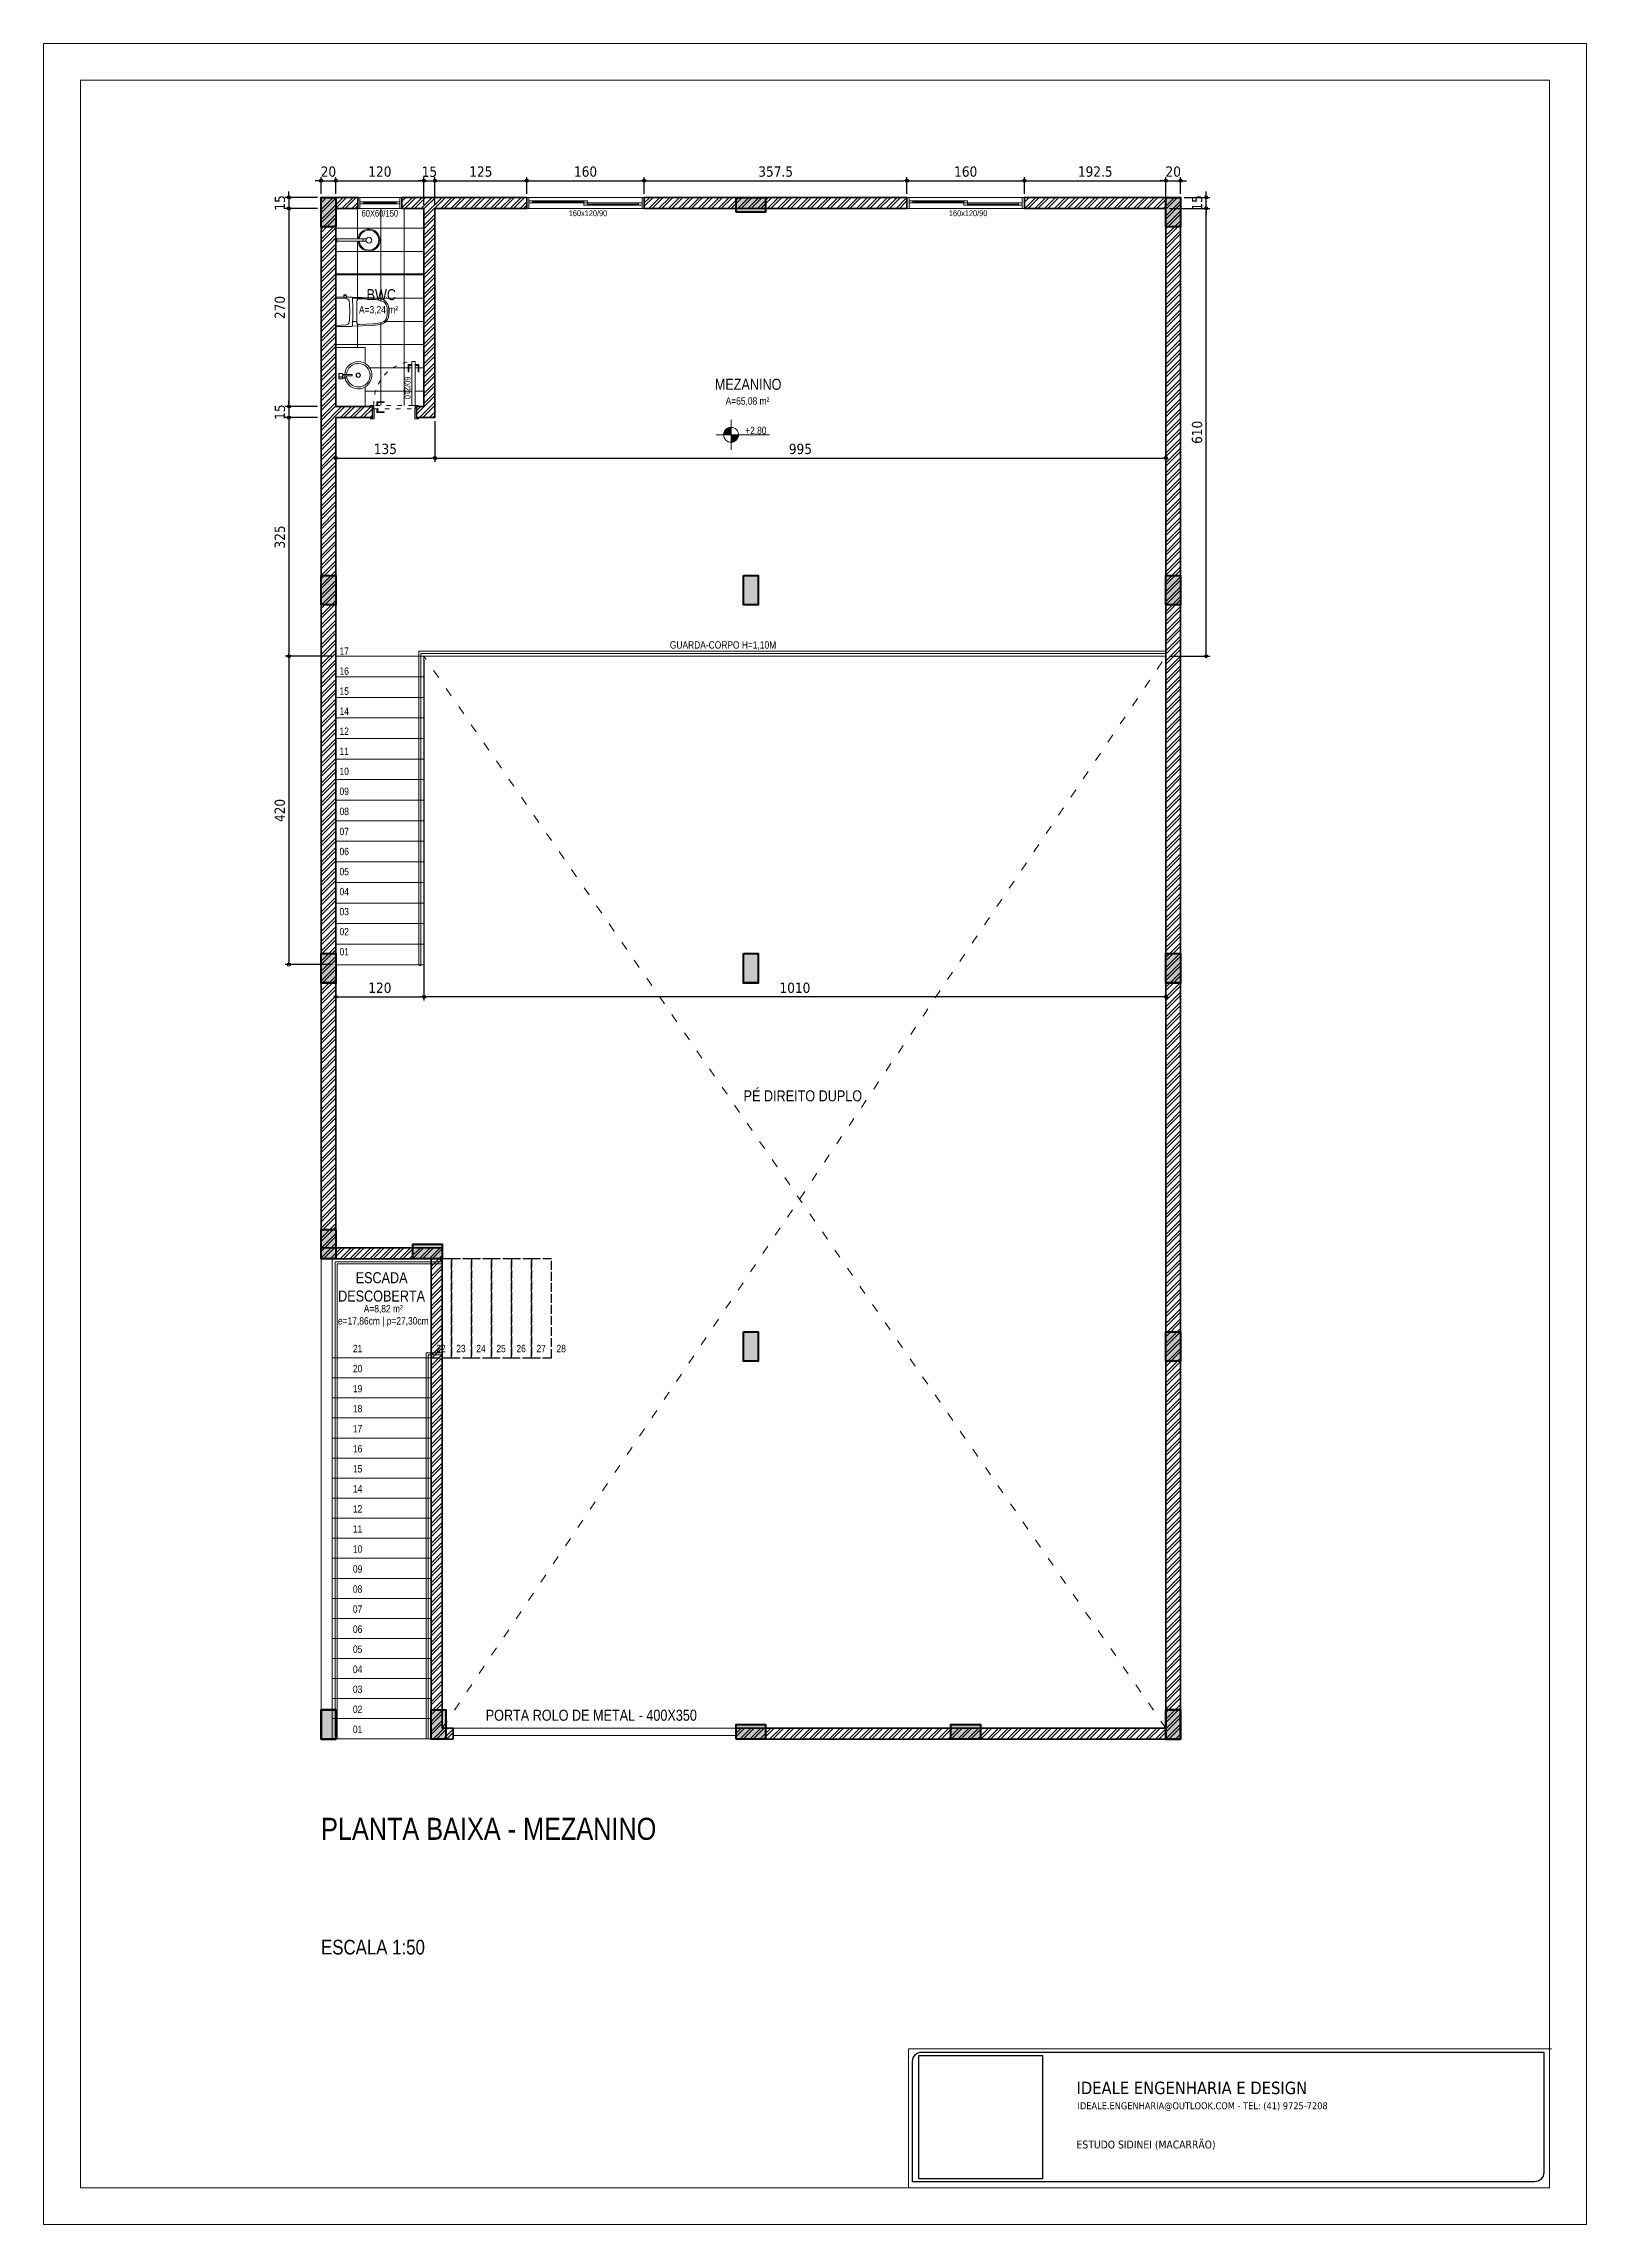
# Model space of a CAD drawing. Header units: millimetres. Extents: x 2030 to 44114, y 1520 to 18221.
# Drawn here: x 35938 to 38038, y 4954 to 7924 of the extents above; entities that cross this region are included whole.
import ezdxf
from ezdxf.enums import TextEntityAlignment as Align

# ---------------------------------------------------------------- set-up
doc = ezdxf.new("R2010")
doc.units = ezdxf.units.MM
doc.linetypes.add('ACAD_ISO02W100', pattern=[15, 12, -3])
doc.linetypes.add('ACAD_ISO03W100', pattern=[30, 12, -18])
doc.layers.add('008', color=8, linetype='Continuous')
for name, color, linetype, lineweight in [('01', 1, 'Continuous', 5), ('018 - Cotas', 244, 'Continuous', 5), ('02', 2, 'Continuous', 13), ('020 - Textos', 20, 'Continuous', 5), ('030 - Esquadrias', 30, 'Continuous', 5), ('05', 5, 'Continuous', 35), ('055 - Mobilia', 55, 'Continuous', 5), ('06', 6, 'Continuous', 60), ('08', 8, 'Continuous', 5), ('250 - Carimbo', 250, 'Continuous', 5)]:
    doc.layers.add(name, color=color, linetype=linetype, lineweight=lineweight)
doc.styles.add('LE2', font='tahoma.ttf')
doc.styles.add('ROMANS', font='ARIALN.TTF')
doc.dimstyles.new('000_COTA075', dxfattribs={"dimtxt": 14, "dimasz": 4, "dimexe": 5, "dimexo": 5, "dimgap": 5, "dimtad": 1, "dimdec": 1, "dimzin": 12, "dimdsep": 46, "dimtxsty": 'LE2', "dimblk": 'ORIGIN', "dimcen": 0, "dimclrd": 256, "dimclre": 256, "dimclrt": 2, "dimadec": 0, "dimazin": 0, "dimtfac": 1, "dimtdec": 1, "dimtix": 1, "dimtmove": 2, "dimatfit": 3, "dimfxl": 5, "dimtolj": 1, "dimtzin": 0, "dimarcsym": 0})
picture_1 = doc.add_image_def('image1.jpg', size_in_pixel=(1080, 1080))

msp = doc.modelspace()

# ---------------------------------------------------------------- texts
at = {"color": 7, "style": 'LE2'}
for s, height, p in [('IDEALE ENGENHARIA E DESIGN', 17, (37344.15, 5131.16)), ('IDEALE.ENGENHARIA@OUTLOOK.COM - TEL: (41) 9725-7208', 9.5, (37345.48, 5110.55)), ('ESTUDO SIDINEI (MACARRÃO)', 10.6667, (37344.15, 5057.24))]:
    msp.add_text(s, height=height, dxfattribs=at).set_placement(p)
at = {"layer": '020 - Textos', "style": 'ROMANS'}
for s, height, p in [('60X60/150', 9, (36370.8, 7688.19)), ('160x120/90', 8, (36652.96, 7688.79)), ('160x120/90', 8, (37170.46, 7688.79))]:
    msp.add_text(s, height=height, dxfattribs=at).set_placement(p)
for s, height, p in [('BWC ', 15, (36400.2, 7574.4)), ('MEZANINO', 15, (36897.14, 7452.29)), ('GUARDA-CORPO H=1,10M', 10, (36862.98, 7099.85)), ('PÉ DIREITO DUPLO', 15, (36971.6, 6483.23)), ('PORTA ROLO DE METAL - 400X350', 15, (36683.65, 5639.72))]:
    msp.add_text(s, height=height, dxfattribs=at).set_placement(p, align=Align.CENTER)
msp.add_text('60/210', height=8, rotation=270, dxfattribs=at).set_placement((36429.46, 7470.23))
msp.add_text('PLANTA BAIXA - MEZANINO', height=30, dxfattribs=at).set_placement((36315.81, 5507.5), align=Align.TOP_LEFT)
at = {"layer": '020 - Textos', "line_spacing_factor": 0.994243, "style": 'ROMANS'}
for s, insert, char_height, width, attachment_point in [('A=3,24 m²', (36394.01, 7566.47), 10, 130.9131, 2), ('A=65,08 m²', (36896.29, 7430.23), 10, 130.9131, 8), ('+2,80', (36907.61, 7390.09), 10, 130.9131, 8), ('17', (36347.31, 7101.5), 10, 29.0268, 2), ('16', (36347.31, 7074.2), 10, 29.0268, 2), ('15', (36347.31, 7046.9), 10, 29.0268, 2), ('14', (36347.31, 7019.6), 10, 29.0268, 2), ('12', (36347.31, 6992.3), 10, 29.0268, 2), ('11', (36347.31, 6965), 10, 29.0268, 2), ('10', (36347.31, 6937.7), 10, 29.0268, 2), ('09', (36347.31, 6910.4), 10, 29.0268, 2), ('08', (36347.31, 6883.1), 10, 29.0268, 2), ('07', (36347.31, 6855.8), 10, 29.0268, 2), ('06', (36347.31, 6828.5), 10, 29.0268, 2), ('05', (36347.31, 6801.2), 10, 29.0268, 2), ('04', (36347.31, 6773.9), 10, 29.0268, 2), ('03', (36347.31, 6746.6), 10, 29.0268, 2), ('02', (36347.31, 6719.3), 10, 29.0268, 2), ('01', (36347.31, 6692), 10, 29.0268, 2), ('A=8,82 m²\\Pe=17,86cm | p=27,30cm', (36400.49, 6176.2), 10, 130.9131, 8), ('ESCALA 1:50', (36315.81, 5341.36), 20, 232.2699, 1)]:
    msp.add_mtext(s, dxfattribs=dict(at, insert=insert, char_height=char_height, width=width, attachment_point=attachment_point))
at = {"layer": '020 - Textos', "insert": (36398.18, 6230.49), "char_height": 15, "attachment_point": 5, "style": 'ROMANS'}
msp.add_mtext_dynamic_manual_height_columns('ESCADA DESCOBERTA', width=118.5328, gutter_width=10, heights=[0], dxfattribs=at)

# ---------------------------------------------------------------- blocks, each defined once
blk = doc.blocks.new('oiurg34')
at = {"layer": '008', "linetype": 'ACAD_ISO02W100'}
blk.add_lwpolyline([(70418.5, -48282.4), (70418.5, -48417.4), (70445.8, -48417.4), (70445.8, -48282.4), (70418.5, -48282.4)], dxfattribs=at)
for points in [[(70445.8, -48417.4), (70473.1, -48417.4), (70473.1, -48282.4), (70445.8, -48282.4)], [(70473.1, -48417.4), (70500.4, -48417.4), (70500.4, -48282.4), (70473.1, -48282.4)], [(70500.4, -48417.4), (70527.7, -48417.4), (70527.7, -48282.4), (70500.4, -48282.4)], [(70527.7, -48417.4), (70555, -48417.4), (70555, -48282.4), (70527.7, -48282.4)], [(70555, -48417.4), (70582.3, -48417.4), (70582.3, -48282.4), (70555, -48282.4)]]:
    blk.add_lwpolyline(points, close=True, dxfattribs=at)
at = {"layer": '01'}
for points in [[(70283.5, -48282.4), (70418.5, -48282.4), (70418.5, -48417.4), (70283.5, -48417.4)], [(70418.5, -48936.1), (70283.5, -48936.1), (70283.5, -48282.4), (70418.5, -48282.4)], [(70418.5, -48444.7), (70418.5, -48417.4), (70283.5, -48417.4), (70283.5, -48444.7)], [(70418.5, -48472), (70418.5, -48444.7), (70283.5, -48444.7), (70283.5, -48472)], [(70418.5, -48499.3), (70418.5, -48472), (70283.5, -48472), (70283.5, -48499.3)], [(70418.5, -48526.6), (70418.5, -48499.3), (70283.5, -48499.3), (70283.5, -48526.6)], [(70418.5, -48553.9), (70418.5, -48526.6), (70283.5, -48526.6), (70283.5, -48553.9)], [(70418.5, -48581.2), (70418.5, -48553.9), (70283.5, -48553.9), (70283.5, -48581.2)], [(70418.5, -48608.5), (70418.5, -48581.2), (70283.5, -48581.2), (70283.5, -48608.5)], [(70418.5, -48635.8), (70418.5, -48608.5), (70283.5, -48608.5), (70283.5, -48635.8)], [(70418.5, -48663.1), (70418.5, -48635.8), (70283.5, -48635.8), (70283.5, -48663.1)], [(70418.5, -48690.4), (70418.5, -48663.1), (70283.5, -48663.1), (70283.5, -48690.4)], [(70418.5, -48717.7), (70418.5, -48690.4), (70283.5, -48690.4), (70283.5, -48717.7)], [(70418.5, -48745), (70418.5, -48717.7), (70283.5, -48717.7), (70283.5, -48745)], [(70418.5, -48772.3), (70418.5, -48745), (70283.5, -48745), (70283.5, -48772.3)], [(70418.5, -48799.6), (70418.5, -48772.3), (70283.5, -48772.3), (70283.5, -48799.6)], [(70418.5, -48826.9), (70418.5, -48799.6), (70283.5, -48799.6), (70283.5, -48826.9)], [(70418.5, -48854.2), (70418.5, -48826.9), (70283.5, -48826.9), (70283.5, -48854.2)], [(70418.5, -48881.5), (70418.5, -48854.2), (70283.5, -48854.2), (70283.5, -48881.5)], [(70418.5, -48908.8), (70418.5, -48881.5), (70283.5, -48881.5), (70283.5, -48908.8)], [(70418.5, -48936.1), (70418.5, -48908.8), (70283.5, -48908.8), (70283.5, -48936.1)]]:
    blk.add_lwpolyline(points, close=True, dxfattribs=at)
at = {"layer": '05'}
for p, q in [((70418.5, -48282.4), (70283.5, -48282.4)), ((70418.5, -48427.4), (70418.5, -48292.4)), ((70418.5, -48933.9), (70418.5, -48427.4))]:
    blk.add_line(p, q, dxfattribs=at)
at = {"layer": '020 - Textos', "char_height": 10, "width": 29.027, "attachment_point": 2, "line_spacing_factor": 0.994243, "style": 'ROMANS'}
for s, insert in [('21', (70318.2, -48399.7)), ('22', (70431.6, -48399.7)), ('23', (70458.9, -48399.7)), ('24', (70486.2, -48399.7)), ('25', (70513.5, -48399.7)), ('26', (70540.8, -48399.7)), ('27', (70568.1, -48399.7)), ('28', (70595.4, -48399.7)), ('20', (70318.2, -48427)), ('19', (70318.2, -48454.3)), ('18', (70318.2, -48481.6)), ('17', (70318.2, -48508.9)), ('16', (70318.2, -48536.2)), ('15', (70318.2, -48563.5)), ('14', (70318.2, -48590.8)), ('12', (70318.2, -48618.1)), ('11', (70318.2, -48645.4)), ('10', (70318.2, -48672.7)), ('09', (70318.2, -48700)), ('08', (70318.2, -48727.3)), ('07', (70318.2, -48754.6)), ('06', (70318.2, -48781.9)), ('05', (70318.2, -48809.2)), ('04', (70318.2, -48836.5)), ('03', (70318.2, -48863.8)), ('02', (70318.2, -48891.1)), ('01', (70318.2, -48918.4))]:
    blk.add_mtext(s, dxfattribs=dict(at, insert=insert))
blk = doc.blocks.new('A$C6AF3553C-flat-1')
for p, q in [((-0.399, -0.505), (-0.387, -0.217)), ((-0.374, -0.405), (-0.366, -0.218)), ((-0.026, -0.405), (-0.034, -0.218)), ((-0.001, -0.505), (-0.013, -0.217)), ((-0.431, -0.581), (-0.431, -0.612)), ((-0.431, -0.581), (-0.415, -0.581)), ((-0.415, -0.578), (-0.415, -0.615)), ((-0.415, -0.578), (-0.391, -0.578)), ((-0.4, -0.509), (-0.4, -0.578)), ((-0.4, -0.519), (-0.4, -0.519)), ((-0.391, -0.578), (-0.392, -0.615)), ((-0.386, -0.716), (-0.379, -0.581)), ((-0.342, -0.438), (-0.057, -0.438)), ((-0.014, -0.716), (-0.021, -0.581)), ((0, -0.509), (0, -0.716)), ((-0.431, -0.612), (-0.415, -0.612)), ((-0.415, -0.615), (-0.392, -0.615)), ((-0.4, -0.615), (-0.4, -0.716)), ((-0.006, -0.723), (-0.394, -0.723))]:
    blk.add_line(p, q)
for centre, radius, start, end in [((-0.2, -0.421), 0.421, 90, 100.3105), ((-0.2, -0.421), 0.421, 79.6895, 90), ((0.138, -0.239), 0.526, 163.2539, 177.6082), ((0.138, -0.239), 0.505, 163.2539, 177.6082), ((-0.254, -0.121), 0.116, 100.3105, 163.2539), ((-0.254, -0.121), 0.0947, 100.3105, 163.2539), ((-0.2, -0.421), 0.4, 90, 100.3105), ((-0.2, -0.421), 0.4, 79.6895, 90), ((-0.145, -0.121), 0.0947, 16.7461, 79.6895), ((-0.145, -0.121), 0.116, 16.7461, 79.6895), ((-0.538, -0.239), 0.505, 2.3918, 16.7461), ((-0.538, -0.239), 0.526, 2.3918, 16.7461), ((-0.387, -0.509), 0.0126, 90, 180), ((-0.2, -3.647), 3.156, 86.5961, 93.4039), ((-0.337, -0.583), 0.0421, 97.0567, 177.1036), ((-0.342, -0.406), 0.0316, 177.6082, 270), ((-0.2, -1.689), 1.157, 82.9433, 97.0567), ((-0.063, -0.583), 0.0421, 2.8964, 82.9433), ((-0.057, -0.406), 0.0316, 270, 2.3918), ((-0.013, -0.509), 0.0126, 0, 90), ((-0.394, -0.716), 0.00631, 180, 270), ((-0.379, -0.716), 0.00631, 177.1036, 270), ((-0.02, -0.716), 0.00631, 270, 2.8964), ((-0.006, -0.716), 0.00631, 270, 0)]:
    blk.add_arc(centre, radius, start, end)
blk = doc.blocks.new('acc4')
for p, q in [((-0.017, -0.373), (-0.018, -0.374)), ((0.013, -0.373), (-0.014, -0.373)), ((0.015, -0.373), (0.016, -0.374))]:
    blk.add_line(p, q)
for points in [[(0, 0), (-0.03, 0), (-0.03, -0.005, 0.414214), (-0.021, -0.014), (-0.017, -0.014)], [(0.015, -0.014), (0.02, -0.014, 0.414214), (0.029, -0.005), (0.029, 0), (0, 0)]]:
    blk.add_lwpolyline(points, format="xyb")
for points in [[(-0.017, -0.014), (0.015, -0.014)], [(-0.017, -0.014), (-0.017, -0.373)], [(0.015, -0.014), (0.015, -0.373)], [(-0.018, -0.374), (-0.018, -0.416)], [(0.016, -0.374), (0.016, -0.414)]]:
    blk.add_lwpolyline(points)
blk.add_circle((0.001, -0.451), 0.0396)
for radius in [0.15, 0.135]:
    blk.add_arc((0.001, -0.451), radius, 96.6611, 84.5101)
blk = doc.blocks.new('acc-xx2')
for points in [[(10, 213), (28, 213), (28, 264), (-26, 264), (-26, 213), (-10, 213)], [(-10, 215), (-10, 82), (10, 82), (10, 215)]]:
    blk.add_lwpolyline(points)
for points in [[(28, 213), (49, 213), (49, 264), (28, 264)], [(37, 168), (41, 168), (41, 213), (37, 213)]]:
    blk.add_lwpolyline(points, close=True)
at = {"linetype": 'Continuous'}
for radius in [29.4, 26.4]:
    blk.add_circle((0, 0), radius, dxfattribs=at)
blk.add_circle((0, 238), 25.5)
for start, end in [(93.2272, 77.3427), (78.587, 86.7728)]:
    blk.add_arc((0, 0), 185, start, end)
blk.add_arc((0, 0), 160, 93.7321, 86.2679, dxfattribs=at)
blk = doc.blocks.new('uwebfiwnefjnwkefwf')
for points in [[(-16380.5, -3184.1), (-16380.5, -3186.6), (-16365.5, -3186.6), (-16365.5, -3184.6), (-16364, -3184.6), (-16364, -3188.6), (-16368.5, -3188.6), (-16368.5, -3189.1), (-16382, -3189.1), (-16382, -3184.1), (-16380.5, -3184.1)], [(-16364, -3188.6), (-16304, -3188.6), (-16304, -3193.1), (-16364, -3193.1)], [(-16380.5, -3249.1), (-16380.5, -3246.6), (-16365.5, -3246.6), (-16365.5, -3249.6), (-16364, -3249.6), (-16364, -3244.6), (-16368.5, -3244.6), (-16368.5, -3244.1), (-16382, -3244.1), (-16382, -3249.1), (-16380.5, -3249.1)]]:
    blk.add_lwpolyline(points, close=True)
for points in [[(-16308, -3188.6), (-16308, -3183.6), (-16318, -3183.6), (-16318, -3184.6), (-16309.5, -3184.6), (-16309.5, -3188.6)], [(-16309.5, -3193.1), (-16309.5, -3197.1), (-16318, -3197.1), (-16318, -3198.1), (-16308, -3198.1), (-16308, -3193.1)], [(-16368.5, -3239.1), (-16372.5, -3239.1), (-16372.5, -3230.6), (-16373.5, -3230.6), (-16373.5, -3240.6), (-16368.5, -3240.6)], [(-16364, -3240.6), (-16359, -3240.6), (-16359, -3230.6), (-16360, -3230.6), (-16360, -3239.1), (-16364, -3239.1)]]:
    blk.add_lwpolyline(points)
at = {"layer": '08', "linetype": 'ACAD_ISO03W100', "ltscale": 0.5}
blk.add_lwpolyline([(-16364, -3191.6), (-16364, -3244.6), (-16368.5, -3244.6), (-16368.5, -3188.6), (-16364, -3188.6), (-16364, -3191.6)], close=True, dxfattribs=at)
blk.add_arc((-16360.3, -3188.1), 56.6, 266.3208, 354.9603, dxfattribs=at)
blk = doc.blocks.new('KJWEJFWEF')
at = {"layer": '06'}
h = blk.add_hatch(color=256, dxfattribs=at)
h.dxf.hatch_style = 1
h.paths.add_polyline_path([(71323, -48381.9), (71303, -48381.9), (71303, -48421.9), (71323, -48421.9)])
blk.add_lwpolyline([(71303, -48381.9), (71323, -48381.9), (71323, -48421.9), (71303, -48421.9)], close=True, dxfattribs=at)
blk = doc.blocks.new('j60')
for p, q in [((1060.6, -3371.9), (1114.9, -3371.9)), ((1060.6, -3377.9), (1114.9, -3377.9)), ((1060.6, -3380.9), (1114.9, -3380.9)), ((1065.6, -3379.4), (1109.9, -3379.4)), ((1060.6, -3386.9), (1114.9, -3386.9))]:
    blk.add_line(p, q)
at = {"linetype": 'ByBlock'}
for p, q in [((1065.6, -3377.9), (1065.6, -3380.9)), ((1109.9, -3377.9), (1109.9, -3380.9))]:
    blk.add_line(p, q, dxfattribs=at)
for points in [[(1057.8, -3386.9), (1057.8, -3371.9), (1060.6, -3371.9), (1060.6, -3386.9)], [(1114.9, -3386.9), (1114.9, -3371.9), (1117.8, -3371.9), (1117.8, -3386.9)]]:
    blk.add_lwpolyline(points, close=True)
blk = doc.blocks.new('jkwdbcjwebjwkedw')
for p, q in [((-17468.9, -2649.1), (-17468.9, -2803.1)), ((-17461.4, -2649.1), (-17461.4, -2654.1)), ((-17461.4, -2654.1), (-17458.4, -2654.1)), ((-17461.4, -2654.1), (-17461.4, -2723.6)), ((-17459.9, -2654.1), (-17459.9, -2723.6)), ((-17458.4, -2649.1), (-17458.4, -2654.1)), ((-17458.4, -2654.1), (-17458.4, -2723.6)), ((-17453.9, -2649.1), (-17453.9, -2803.1)), ((-17464.4, -2723.6), (-17464.4, -2728.6)), ((-17464.4, -2723.6), (-17461.4, -2723.6)), ((-17464.4, -2728.6), (-17461.4, -2728.6)), ((-17464.4, -2728.6), (-17464.4, -2798.1)), ((-17462.9, -2728.6), (-17462.9, -2798.1)), ((-17458.4, -2723.6), (-17461.4, -2723.6)), ((-17461.4, -2723.6), (-17461.4, -2728.6)), ((-17461.4, -2723.6), (-17461.4, -2728.6)), ((-17461.4, -2728.6), (-17458.4, -2728.6)), ((-17461.4, -2728.6), (-17461.4, -2798.1)), ((-17458.4, -2723.6), (-17458.4, -2728.6)), ((-17461.4, -2798.1), (-17464.4, -2798.1)), ((-17464.4, -2798.1), (-17464.4, -2803.1)), ((-17461.4, -2798.1), (-17461.4, -2803.1))]:
    blk.add_line(p, q)
for points in [[(-17468.9, -2646.1), (-17453.9, -2646.1), (-17453.9, -2649.1), (-17468.9, -2649.1)], [(-17468.9, -2806.1), (-17453.9, -2806.1), (-17453.9, -2803.1), (-17468.9, -2803.1)]]:
    blk.add_lwpolyline(points, close=True)
blk = doc.blocks.new('RGER')
h = blk.add_hatch(color=256)
h.dxf.hatch_style = 1
h.paths.add_polyline_path([(71276.2, -48044.6), (71276.2, -48031.8, 0.414214), (71263.4, -48044.6)])
h.paths.add_polyline_path([(71289, -48044.6), (71276.2, -48044.6), (71276.2, -48057.4, 0.414214)])
for q in [(71276.2, -48019), (71250.6, -48044.6), (71301.8, -48044.6), (71341.8, -48044.6), (71276.2, -48070.2)]:
    blk.add_line((71276.2, -48044.6), q)
blk.add_circle((71276.2, -48044.6), 12.8)
blk = doc.blocks.new('_Origin')
at = {"color": 0, "linetype": 'ByBlock', "lineweight": -2}
blk.add_line((0, 0), (-1, 0), dxfattribs=at)
blk.add_circle((0, 0), 0.5, dxfattribs=at)
blk = doc.blocks.new('*D217')
at = {"layer": '018 - Cotas', "lineweight": -2, "transparency": 16777216}
for p, q in [((36311.8, 7737.1), (36307.8, 7737.1)), ((36315.8, 7719.4), (36315.8, 7742.1)), ((36315.8, 7737.1), (36335.8, 7737.1)), ((36335.8, 7719.4), (36335.8, 7742.1)), ((36339.8, 7737.1), (36343.8, 7737.1))]:
    blk.add_line(p, q, dxfattribs=at)
at = {"layer": 'Defpoints', "color": 0, "transparency": 16777216}
for p in [(36335.8, 7737.1), (36315.8, 7714.4), (36335.8, 7714.4)]:
    blk.add_point(p, dxfattribs=at)
at = {"layer": '018 - Cotas', "lineweight": -2, "transparency": 16777216, "xscale": 4, "yscale": 4, "zscale": 4}
blk.add_blockref('_Origin', (36315.8, 7737.1), dxfattribs=at)
at = {"layer": '018 - Cotas', "lineweight": -2, "transparency": 16777216, "xscale": 4, "yscale": 4, "zscale": 4, "rotation": 180}
blk.add_blockref('_Origin', (36335.8, 7737.1), dxfattribs=at)
at = {"layer": '018 - Cotas', "color": 2, "transparency": 16777216, "insert": (36325.8, 7749.4), "char_height": 14, "attachment_point": 5, "style": 'LE2'}
blk.add_mtext('\\A1;20', dxfattribs=at)
blk = doc.blocks.new('*D292')
at = {"layer": '018 - Cotas', "lineweight": -2, "transparency": 16777216}
for p, q in [((36335.8, 7719.4), (36335.8, 7742.1)), ((36339.8, 7737.1), (36451.8, 7737.1)), ((36455.8, 7704.4), (36455.8, 7742.1))]:
    blk.add_line(p, q, dxfattribs=at)
at = {"layer": 'Defpoints', "color": 0, "transparency": 16777216}
for p in [(36455.8, 7737.1), (36335.8, 7714.4), (36455.8, 7699.4)]:
    blk.add_point(p, dxfattribs=at)
at = {"layer": '018 - Cotas', "lineweight": -2, "transparency": 16777216, "xscale": 4, "yscale": 4, "zscale": 4, "rotation": 180}
blk.add_blockref('_Origin', (36335.8, 7737.1), dxfattribs=at)
at = {"layer": '018 - Cotas', "lineweight": -2, "transparency": 16777216, "xscale": 4, "yscale": 4, "zscale": 4}
blk.add_blockref('_Origin', (36455.8, 7737.1), dxfattribs=at)
at = {"layer": '018 - Cotas', "color": 2, "transparency": 16777216, "insert": (36395.8, 7749.4), "char_height": 14, "attachment_point": 5, "style": 'LE2'}
blk.add_mtext('\\A1;120', dxfattribs=at)
blk = doc.blocks.new('*D293')
at = {"layer": '018 - Cotas', "lineweight": -2, "transparency": 16777216}
for p, q in [((36451.8, 7737.1), (36447.8, 7737.1)), ((36455.8, 7704.4), (36455.8, 7742.1)), ((36455.8, 7737.1), (36470.8, 7737.1)), ((36470.8, 7704.4), (36470.8, 7742.1)), ((36474.8, 7737.1), (36478.8, 7737.1))]:
    blk.add_line(p, q, dxfattribs=at)
at = {"layer": 'Defpoints', "color": 0, "transparency": 16777216}
for p in [(36470.8, 7737.1), (36455.8, 7699.4), (36470.8, 7699.4)]:
    blk.add_point(p, dxfattribs=at)
at = {"layer": '018 - Cotas', "lineweight": -2, "transparency": 16777216, "xscale": 4, "yscale": 4, "zscale": 4}
blk.add_blockref('_Origin', (36455.8, 7737.1), dxfattribs=at)
at = {"layer": '018 - Cotas', "lineweight": -2, "transparency": 16777216, "xscale": 4, "yscale": 4, "zscale": 4, "rotation": 180}
blk.add_blockref('_Origin', (36470.8, 7737.1), dxfattribs=at)
at = {"layer": '018 - Cotas', "color": 2, "transparency": 16777216, "insert": (36463.3, 7749.2), "char_height": 14, "attachment_point": 5, "style": 'LE2'}
blk.add_mtext('\\A1;15', dxfattribs=at)
blk = doc.blocks.new('*D294')
at = {"layer": '018 - Cotas', "lineweight": -2, "transparency": 16777216}
for p, q in [((36470.8, 7704.4), (36470.8, 7742.1)), ((36474.8, 7737.1), (36591.8, 7737.1)), ((36595.8, 7719.4), (36595.8, 7742.1))]:
    blk.add_line(p, q, dxfattribs=at)
at = {"layer": 'Defpoints', "color": 0, "transparency": 16777216}
for p in [(36595.8, 7737.1), (36470.8, 7699.4), (36595.8, 7714.4)]:
    blk.add_point(p, dxfattribs=at)
at = {"layer": '018 - Cotas', "lineweight": -2, "transparency": 16777216, "xscale": 4, "yscale": 4, "zscale": 4, "rotation": 180}
blk.add_blockref('_Origin', (36470.8, 7737.1), dxfattribs=at)
at = {"layer": '018 - Cotas', "lineweight": -2, "transparency": 16777216, "xscale": 4, "yscale": 4, "zscale": 4}
blk.add_blockref('_Origin', (36595.8, 7737.1), dxfattribs=at)
at = {"layer": '018 - Cotas', "color": 2, "transparency": 16777216, "insert": (36533.3, 7749.4), "char_height": 14, "attachment_point": 5, "style": 'LE2'}
blk.add_mtext('\\A1;125', dxfattribs=at)
blk = doc.blocks.new('*D295')
at = {"layer": '018 - Cotas', "lineweight": -2, "transparency": 16777216}
for p, q in [((36595.8, 7719.4), (36595.8, 7742.1)), ((36599.8, 7737.1), (36751.8, 7737.1)), ((36755.8, 7719.4), (36755.8, 7742.1))]:
    blk.add_line(p, q, dxfattribs=at)
at = {"layer": 'Defpoints', "color": 0, "transparency": 16777216}
for p in [(36755.8, 7737.1), (36595.8, 7714.4), (36755.8, 7714.4)]:
    blk.add_point(p, dxfattribs=at)
at = {"layer": '018 - Cotas', "lineweight": -2, "transparency": 16777216, "xscale": 4, "yscale": 4, "zscale": 4, "rotation": 180}
blk.add_blockref('_Origin', (36595.8, 7737.1), dxfattribs=at)
at = {"layer": '018 - Cotas', "lineweight": -2, "transparency": 16777216, "xscale": 4, "yscale": 4, "zscale": 4}
blk.add_blockref('_Origin', (36755.8, 7737.1), dxfattribs=at)
at = {"layer": '018 - Cotas', "color": 2, "transparency": 16777216, "insert": (36675.8, 7749.4), "char_height": 14, "attachment_point": 5, "style": 'LE2'}
blk.add_mtext('\\A1;160', dxfattribs=at)
blk = doc.blocks.new('*D296')
at = {"layer": '018 - Cotas', "lineweight": -2, "transparency": 16777216}
for p, q in [((36755.8, 7719.4), (36755.8, 7742.1)), ((36759.8, 7737.1), (37109.3, 7737.1)), ((37113.3, 7719.4), (37113.3, 7742.1))]:
    blk.add_line(p, q, dxfattribs=at)
at = {"layer": 'Defpoints', "color": 0, "transparency": 16777216}
for p in [(37113.3, 7737.1), (36755.8, 7714.4), (37113.3, 7714.4)]:
    blk.add_point(p, dxfattribs=at)
at = {"layer": '018 - Cotas', "lineweight": -2, "transparency": 16777216, "xscale": 4, "yscale": 4, "zscale": 4, "rotation": 180}
blk.add_blockref('_Origin', (36755.8, 7737.1), dxfattribs=at)
at = {"layer": '018 - Cotas', "lineweight": -2, "transparency": 16777216, "xscale": 4, "yscale": 4, "zscale": 4}
blk.add_blockref('_Origin', (37113.3, 7737.1), dxfattribs=at)
at = {"layer": '018 - Cotas', "color": 2, "transparency": 16777216, "insert": (36934.6, 7749.4), "char_height": 14, "attachment_point": 5, "style": 'LE2'}
blk.add_mtext('\\A1;357.5', dxfattribs=at)
blk = doc.blocks.new('*D297')
at = {"layer": '018 - Cotas', "lineweight": -2, "transparency": 16777216}
for p, q in [((37113.3, 7719.4), (37113.3, 7742.1)), ((37117.3, 7737.1), (37269.3, 7737.1)), ((37273.3, 7719.4), (37273.3, 7742.1))]:
    blk.add_line(p, q, dxfattribs=at)
at = {"layer": 'Defpoints', "color": 0, "transparency": 16777216}
for p in [(37273.3, 7737.1), (37113.3, 7714.4), (37273.3, 7714.4)]:
    blk.add_point(p, dxfattribs=at)
at = {"layer": '018 - Cotas', "lineweight": -2, "transparency": 16777216, "xscale": 4, "yscale": 4, "zscale": 4, "rotation": 180}
blk.add_blockref('_Origin', (37113.3, 7737.1), dxfattribs=at)
at = {"layer": '018 - Cotas', "lineweight": -2, "transparency": 16777216, "xscale": 4, "yscale": 4, "zscale": 4}
blk.add_blockref('_Origin', (37273.3, 7737.1), dxfattribs=at)
at = {"layer": '018 - Cotas', "color": 2, "transparency": 16777216, "insert": (37193.3, 7749.4), "char_height": 14, "attachment_point": 5, "style": 'LE2'}
blk.add_mtext('\\A1;160', dxfattribs=at)
blk = doc.blocks.new('*D298')
at = {"layer": '018 - Cotas', "lineweight": -2, "transparency": 16777216}
for p, q in [((37273.3, 7719.4), (37273.3, 7742.1)), ((37277.3, 7737.1), (37461.8, 7737.1)), ((37465.8, 7704.4), (37465.8, 7742.1))]:
    blk.add_line(p, q, dxfattribs=at)
at = {"layer": 'Defpoints', "color": 0, "transparency": 16777216}
for p in [(37465.8, 7737.1), (37273.3, 7714.4), (37465.8, 7699.4)]:
    blk.add_point(p, dxfattribs=at)
at = {"layer": '018 - Cotas', "lineweight": -2, "transparency": 16777216, "xscale": 4, "yscale": 4, "zscale": 4, "rotation": 180}
blk.add_blockref('_Origin', (37273.3, 7737.1), dxfattribs=at)
at = {"layer": '018 - Cotas', "lineweight": -2, "transparency": 16777216, "xscale": 4, "yscale": 4, "zscale": 4}
blk.add_blockref('_Origin', (37465.8, 7737.1), dxfattribs=at)
at = {"layer": '018 - Cotas', "color": 2, "transparency": 16777216, "insert": (37369.6, 7749.4), "char_height": 14, "attachment_point": 5, "style": 'LE2'}
blk.add_mtext('\\A1;192.5', dxfattribs=at)
blk = doc.blocks.new('*D299')
at = {"layer": '018 - Cotas', "lineweight": -2, "transparency": 16777216}
for p, q in [((37461.8, 7737.1), (37457.8, 7737.1)), ((37465.8, 7704.4), (37465.8, 7742.1)), ((37465.8, 7737.1), (37485.8, 7737.1)), ((37485.8, 7719.4), (37485.8, 7742.1)), ((37489.8, 7737.1), (37493.8, 7737.1))]:
    blk.add_line(p, q, dxfattribs=at)
at = {"layer": 'Defpoints', "color": 0, "transparency": 16777216}
for p in [(37485.8, 7737.1), (37465.8, 7699.4), (37485.8, 7714.4)]:
    blk.add_point(p, dxfattribs=at)
at = {"layer": '018 - Cotas', "lineweight": -2, "transparency": 16777216, "xscale": 4, "yscale": 4, "zscale": 4}
blk.add_blockref('_Origin', (37465.8, 7737.1), dxfattribs=at)
at = {"layer": '018 - Cotas', "lineweight": -2, "transparency": 16777216, "xscale": 4, "yscale": 4, "zscale": 4, "rotation": 180}
blk.add_blockref('_Origin', (37485.8, 7737.1), dxfattribs=at)
at = {"layer": '018 - Cotas', "color": 2, "transparency": 16777216, "insert": (37475.8, 7749.4), "char_height": 14, "attachment_point": 5, "style": 'LE2'}
blk.add_mtext('\\A1;20', dxfattribs=at)
blk = doc.blocks.new('*D218')
at = {"layer": '018 - Cotas', "lineweight": -2, "transparency": 16777216}
for p, q in [((36272, 7718.4), (36272, 7722.4)), ((36310.8, 7714.4), (36267, 7714.4)), ((36310.8, 7699.4), (36267, 7699.4)), ((36272, 7714.4), (36272, 7699.4)), ((36272, 7695.4), (36272, 7691.4))]:
    blk.add_line(p, q, dxfattribs=at)
at = {"layer": 'Defpoints', "color": 0, "transparency": 16777216}
for p in [(36272, 7699.4), (36315.8, 7714.4), (36315.8, 7699.4)]:
    blk.add_point(p, dxfattribs=at)
at = {"layer": '018 - Cotas', "lineweight": -2, "transparency": 16777216, "xscale": 4, "yscale": 4, "zscale": 4}
for p, rotation in [((36272, 7714.4), 270), ((36272, 7699.4), 90)]:
    blk.add_blockref('_Origin', p, dxfattribs=dict(at, rotation=rotation))
at = {"layer": '018 - Cotas', "color": 2, "transparency": 16777216, "insert": (36259.8, 7706.9), "char_height": 14, "attachment_point": 5, "rotation": 90, "style": 'LE2'}
blk.add_mtext('\\A1;15', dxfattribs=at)
blk = doc.blocks.new('*D219')
at = {"layer": '018 - Cotas', "lineweight": -2, "transparency": 16777216}
for p, q in [((36310.8, 7699.4), (36267, 7699.4)), ((36272, 7695.4), (36272, 7433.4)), ((36310.8, 7429.4), (36267, 7429.4))]:
    blk.add_line(p, q, dxfattribs=at)
at = {"layer": 'Defpoints', "color": 0, "transparency": 16777216}
for p in [(36315.8, 7699.4), (36272, 7429.4), (36315.8, 7429.4)]:
    blk.add_point(p, dxfattribs=at)
at = {"layer": '018 - Cotas', "lineweight": -2, "transparency": 16777216, "xscale": 4, "yscale": 4, "zscale": 4}
for p, rotation in [((36272, 7699.4), 90), ((36272, 7429.4), 270)]:
    blk.add_blockref('_Origin', p, dxfattribs=dict(at, rotation=rotation))
at = {"layer": '018 - Cotas', "color": 2, "transparency": 16777216, "insert": (36259.7, 7564.4), "char_height": 14, "attachment_point": 5, "rotation": 90, "style": 'LE2'}
blk.add_mtext('\\A1;270', dxfattribs=at)
blk = doc.blocks.new('*D220')
at = {"layer": '018 - Cotas', "lineweight": -2, "transparency": 16777216}
for p, q in [((36310.8, 7429.4), (36267, 7429.4)), ((36272, 7433.4), (36272, 7437.4)), ((36272, 7429.4), (36272, 7414.4)), ((36310.8, 7414.4), (36267, 7414.4)), ((36272, 7410.4), (36272, 7406.4))]:
    blk.add_line(p, q, dxfattribs=at)
at = {"layer": 'Defpoints', "color": 0, "transparency": 16777216}
for p in [(36315.8, 7429.4), (36272, 7414.4), (36315.8, 7414.4)]:
    blk.add_point(p, dxfattribs=at)
at = {"layer": '018 - Cotas', "lineweight": -2, "transparency": 16777216, "xscale": 4, "yscale": 4, "zscale": 4}
for p, rotation in [((36272, 7429.4), 270), ((36272, 7414.4), 90)]:
    blk.add_blockref('_Origin', p, dxfattribs=dict(at, rotation=rotation))
at = {"layer": '018 - Cotas', "color": 2, "transparency": 16777216, "insert": (36259.8, 7421.9), "char_height": 14, "attachment_point": 5, "rotation": 90, "style": 'LE2'}
blk.add_mtext('\\A1;15', dxfattribs=at)
blk = doc.blocks.new('*D300')
at = {"layer": '018 - Cotas', "lineweight": -2, "transparency": 16777216}
for p, q in [((36310.8, 7414.4), (36267, 7414.4)), ((36272, 7410.4), (36272, 7093.4)), ((36330.8, 7089.4), (36267, 7089.4))]:
    blk.add_line(p, q, dxfattribs=at)
at = {"layer": 'Defpoints', "color": 0, "transparency": 16777216}
for p in [(36315.8, 7414.4), (36272, 7089.4), (36335.8, 7089.4)]:
    blk.add_point(p, dxfattribs=at)
at = {"layer": '018 - Cotas', "lineweight": -2, "transparency": 16777216, "xscale": 4, "yscale": 4, "zscale": 4}
for p, rotation in [((36272, 7414.4), 90), ((36272, 7089.4), 270)]:
    blk.add_blockref('_Origin', p, dxfattribs=dict(at, rotation=rotation))
at = {"layer": '018 - Cotas', "color": 2, "transparency": 16777216, "insert": (36259.7, 7251.9), "char_height": 14, "attachment_point": 5, "rotation": 90, "style": 'LE2'}
blk.add_mtext('\\A1;325', dxfattribs=at)
blk = doc.blocks.new('*D301')
at = {"layer": '018 - Cotas', "lineweight": -2, "transparency": 16777216}
for p, q in [((36330.8, 7089.4), (36267, 7089.4)), ((36272, 7085.4), (36272, 6673.4)), ((36330.8, 6669.4), (36267, 6669.4))]:
    blk.add_line(p, q, dxfattribs=at)
at = {"layer": 'Defpoints', "color": 0, "transparency": 16777216}
for p in [(36335.8, 7089.4), (36272, 6669.4), (36335.8, 6669.4)]:
    blk.add_point(p, dxfattribs=at)
at = {"layer": '018 - Cotas', "lineweight": -2, "transparency": 16777216, "xscale": 4, "yscale": 4, "zscale": 4}
for p, rotation in [((36272, 7089.4), 90), ((36272, 6669.4), 270)]:
    blk.add_blockref('_Origin', p, dxfattribs=dict(at, rotation=rotation))
at = {"layer": '018 - Cotas', "color": 2, "transparency": 16777216, "insert": (36259.7, 6879.4), "char_height": 14, "attachment_point": 5, "rotation": 90, "style": 'LE2'}
blk.add_mtext('\\A1;420', dxfattribs=at)
blk = doc.blocks.new('*D302')
at = {"layer": '018 - Cotas', "lineweight": -2, "transparency": 16777216}
for p, q in [((36335.8, 6664.4), (36335.8, 6620.5)), ((36455.8, 6664.4), (36455.8, 6620.5)), ((36339.8, 6625.5), (36451.8, 6625.5))]:
    blk.add_line(p, q, dxfattribs=at)
at = {"layer": 'Defpoints', "color": 0, "transparency": 16777216}
for p in [(36335.8, 6669.4), (36455.8, 6669.4), (36455.8, 6625.5)]:
    blk.add_point(p, dxfattribs=at)
at = {"layer": '018 - Cotas', "lineweight": -2, "transparency": 16777216, "xscale": 4, "yscale": 4, "zscale": 4, "rotation": 180}
blk.add_blockref('_Origin', (36335.8, 6625.5), dxfattribs=at)
at = {"layer": '018 - Cotas', "lineweight": -2, "transparency": 16777216, "xscale": 4, "yscale": 4, "zscale": 4}
blk.add_blockref('_Origin', (36455.8, 6625.5), dxfattribs=at)
at = {"layer": '018 - Cotas', "color": 2, "transparency": 16777216, "insert": (36395.8, 6637.8), "char_height": 14, "attachment_point": 5, "style": 'LE2'}
blk.add_mtext('\\A1;120', dxfattribs=at)
blk = doc.blocks.new('*D303')
at = {"layer": '018 - Cotas', "lineweight": -2, "transparency": 16777216}
for p, q in [((36455.8, 7084.4), (36455.8, 6620.5)), ((37465.8, 7084.4), (37465.8, 6620.5)), ((37461.8, 6625.5), (36459.8, 6625.5))]:
    blk.add_line(p, q, dxfattribs=at)
at = {"layer": 'Defpoints', "color": 0, "transparency": 16777216}
for p in [(36455.8, 7089.4), (37465.8, 7089.4), (36455.8, 6625.5)]:
    blk.add_point(p, dxfattribs=at)
at = {"layer": '018 - Cotas', "lineweight": -2, "transparency": 16777216, "xscale": 4, "yscale": 4, "zscale": 4, "rotation": 180}
blk.add_blockref('_Origin', (36455.8, 6625.5), dxfattribs=at)
at = {"layer": '018 - Cotas', "lineweight": -2, "transparency": 16777216, "xscale": 4, "yscale": 4, "zscale": 4}
blk.add_blockref('_Origin', (37465.8, 6625.5), dxfattribs=at)
at = {"layer": '018 - Cotas', "color": 2, "transparency": 16777216, "insert": (36960.8, 6637.8), "char_height": 14, "attachment_point": 5, "style": 'LE2'}
blk.add_mtext('\\A1;1010', dxfattribs=at)
blk = doc.blocks.new('*D304')
at = {"layer": '018 - Cotas', "lineweight": -2, "transparency": 16777216}
for p, q in [((37470.8, 7699.4), (37525.6, 7699.4)), ((37520.6, 7093.4), (37520.6, 7695.4)), ((37470.8, 7089.4), (37525.6, 7089.4))]:
    blk.add_line(p, q, dxfattribs=at)
at = {"layer": 'Defpoints', "color": 0, "transparency": 16777216}
for p in [(37465.8, 7699.4), (37520.6, 7699.4), (37465.8, 7089.4)]:
    blk.add_point(p, dxfattribs=at)
at = {"layer": '018 - Cotas', "lineweight": -2, "transparency": 16777216, "xscale": 4, "yscale": 4, "zscale": 4}
for p, rotation in [((37520.6, 7699.4), 90), ((37520.6, 7089.4), 270)]:
    blk.add_blockref('_Origin', p, dxfattribs=dict(at, rotation=rotation))
at = {"layer": '018 - Cotas', "color": 2, "transparency": 16777216, "insert": (37508.3, 7394.4), "char_height": 14, "attachment_point": 5, "rotation": 90, "style": 'LE2'}
blk.add_mtext('\\A1;610', dxfattribs=at)
blk = doc.blocks.new('*D305')
at = {"layer": '018 - Cotas', "lineweight": -2, "transparency": 16777216}
for p, q in [((37520.6, 7718.4), (37520.6, 7722.4)), ((37470.8, 7699.4), (37525.6, 7699.4)), ((37490.8, 7714.4), (37525.6, 7714.4)), ((37520.6, 7699.4), (37520.6, 7714.4)), ((37520.6, 7695.4), (37520.6, 7691.4))]:
    blk.add_line(p, q, dxfattribs=at)
at = {"layer": 'Defpoints', "color": 0, "transparency": 16777216}
for p in [(37465.8, 7699.4), (37485.8, 7714.4), (37520.6, 7714.4)]:
    blk.add_point(p, dxfattribs=at)
at = {"layer": '018 - Cotas', "lineweight": -2, "transparency": 16777216, "xscale": 4, "yscale": 4, "zscale": 4}
for p, rotation in [((37520.6, 7714.4), 270), ((37520.6, 7699.4), 90)]:
    blk.add_blockref('_Origin', p, dxfattribs=dict(at, rotation=rotation))
at = {"layer": '018 - Cotas', "color": 2, "transparency": 16777216, "insert": (37508.4, 7706.9), "char_height": 14, "attachment_point": 5, "rotation": 90, "style": 'LE2'}
blk.add_mtext('\\A1;15', dxfattribs=at)
blk = doc.blocks.new('*D306')
at = {"layer": '018 - Cotas', "lineweight": -2, "transparency": 16777216}
for p, q in [((36335.8, 7409.4), (36335.8, 7354.4)), ((36470.8, 7409.4), (36470.8, 7354.4)), ((36339.8, 7359.4), (36466.8, 7359.4))]:
    blk.add_line(p, q, dxfattribs=at)
at = {"layer": 'Defpoints', "color": 0, "transparency": 16777216}
for p in [(36335.8, 7414.4), (36470.8, 7414.4), (36470.8, 7359.4)]:
    blk.add_point(p, dxfattribs=at)
at = {"layer": '018 - Cotas', "lineweight": -2, "transparency": 16777216, "xscale": 4, "yscale": 4, "zscale": 4, "rotation": 180}
blk.add_blockref('_Origin', (36335.8, 7359.4), dxfattribs=at)
at = {"layer": '018 - Cotas', "lineweight": -2, "transparency": 16777216, "xscale": 4, "yscale": 4, "zscale": 4}
blk.add_blockref('_Origin', (36470.8, 7359.4), dxfattribs=at)
at = {"layer": '018 - Cotas', "color": 2, "transparency": 16777216, "insert": (36403.3, 7371.7), "char_height": 14, "attachment_point": 5, "style": 'LE2'}
blk.add_mtext('\\A1;135', dxfattribs=at)
blk = doc.blocks.new('*D307')
at = {"layer": '018 - Cotas', "lineweight": -2, "transparency": 16777216}
for p, q in [((36470.8, 7409.4), (36470.8, 7354.4)), ((37465.8, 7383.3), (37465.8, 7354.4)), ((36474.8, 7359.4), (37461.8, 7359.4))]:
    blk.add_line(p, q, dxfattribs=at)
at = {"layer": 'Defpoints', "color": 0, "transparency": 16777216}
for p in [(36470.8, 7414.4), (37465.8, 7388.3), (37465.8, 7359.4)]:
    blk.add_point(p, dxfattribs=at)
at = {"layer": '018 - Cotas', "lineweight": -2, "transparency": 16777216, "xscale": 4, "yscale": 4, "zscale": 4, "rotation": 180}
blk.add_blockref('_Origin', (36470.8, 7359.4), dxfattribs=at)
at = {"layer": '018 - Cotas', "lineweight": -2, "transparency": 16777216, "xscale": 4, "yscale": 4, "zscale": 4}
blk.add_blockref('_Origin', (37465.8, 7359.4), dxfattribs=at)
at = {"layer": '018 - Cotas', "color": 2, "transparency": 16777216, "insert": (36968.3, 7371.7), "char_height": 14, "attachment_point": 5, "style": 'LE2'}
blk.add_mtext('\\A1;995', dxfattribs=at)

# ---------------------------------------------------------------- dimensions: what is measured, and where the dimension line sits
at = {"layer": '018 - Cotas'}
for base, p1, p2, picture, middle in [((36335.81, 7737.07), (36315.81, 7714.38), (36335.81, 7714.38), '*D217', (36325.81, 7749.36)), ((36455.81, 7737.07), (36335.81, 7714.38), (36455.81, 7699.38), '*D292', (36395.81, 7749.36)), ((36470.81, 7737.07), (36455.81, 7699.38), (36470.81, 7699.38), '*D293', (36463.31, 7749.24)), ((36595.81, 7737.07), (36470.81, 7699.38), (36595.81, 7714.38), '*D294', (36533.31, 7749.36)), ((36755.81, 7737.07), (36595.81, 7714.38), (36755.81, 7714.38), '*D295', (36675.81, 7749.35)), ((37113.31, 7737.07), (36755.81, 7714.38), (37113.31, 7714.38), '*D296', (36934.56, 7749.36)), ((37273.31, 7737.07), (37113.31, 7714.38), (37273.31, 7714.38), '*D297', (37193.31, 7749.35)), ((37465.81, 7737.07), (37273.31, 7714.38), (37465.81, 7699.38), '*D298', (37369.56, 7749.36)), ((37485.81, 7737.07), (37465.81, 7699.38), (37485.81, 7714.38), '*D299', (37475.81, 7749.36)), ((36470.81, 7359.39), (36335.81, 7414.38), (36470.81, 7414.38), '*D306', (36403.31, 7371.68)), ((37465.81, 7359.39), (36470.81, 7414.38), (37465.81, 7388.32), '*D307', (36968.31, 7371.68)), ((36455.81, 6625.49), (37465.81, 7089.38), (36455.81, 7089.38), '*D303', (36960.81, 6637.78)), ((36455.81, 6625.49), (36335.81, 6669.38), (36455.81, 6669.38), '*D302', (36395.81, 6637.78))]:
    dim = msp.add_linear_dim(base=base, p1=p1, p2=p2, dimstyle='000_COTA075', dxfattribs=at)
    dim.commit()
    dim.dimension.update_dxf_attribs({"geometry": picture, "text_midpoint": middle})
for base, p1, p2, picture, middle in [((36272.01, 7699.38), (36315.81, 7714.38), (36315.81, 7699.38), '*D218', (36259.84, 7706.88)), ((37520.56, 7714.38), (37465.81, 7699.38), (37485.81, 7714.38), '*D305', (37508.39, 7706.88)), ((36272.01, 7429.38), (36315.81, 7699.38), (36315.81, 7429.38), '*D219', (36259.72, 7564.38)), ((37520.56, 7699.38), (37465.81, 7089.38), (37465.81, 7699.38), '*D304', (37508.27, 7394.38)), ((36272.01, 7414.38), (36315.81, 7429.38), (36315.81, 7414.38), '*D220', (36259.84, 7421.88)), ((36272.01, 7089.38), (36315.81, 7414.38), (36335.81, 7089.38), '*D300', (36259.72, 7251.88)), ((36272.01, 6669.38), (36335.81, 7089.38), (36335.81, 6669.38), '*D301', (36259.72, 6879.38))]:
    dim = msp.add_linear_dim(base=base, p1=p1, p2=p2, angle=90, dimstyle='000_COTA075', dxfattribs=at)
    dim.commit()
    dim.dimension.update_dxf_attribs({"geometry": picture, "text_midpoint": middle})

# ---------------------------------------------------------------- hatches: boundary and pattern name
at = {"layer": '08'}
h = msp.add_hatch(dxfattribs=at)
h.set_pattern_fill('ANSI32', color=256)
h.set_pattern_definition([(45, (-43169.445, 54551.327), (-6.7351921, 6.7351921), []), (45, (-43164.955, 54551.327), (-6.7351921, 6.7351921), [])])
h.paths.add_polyline_path([(36335.81, 7699.38), (36365.81, 7699.38), (36365.81, 7714.38), (36315.81, 7714.38), (36315.81, 6283.88), (36335.81, 6283.88), (36335.81, 7414.38), (36385.81, 7414.38), (36385.81, 7429.38), (36335.81, 7429.38)])
h.paths.add_polyline_path([(36595.81, 7714.38), (36425.81, 7714.38), (36425.81, 7699.38), (36455.81, 7699.38), (36455.81, 7429.38), (36445.81, 7429.38), (36445.81, 7414.38), (36470.81, 7414.38), (36470.81, 7699.38), (36595.81, 7699.38)])
h.paths.add_polyline_path([(37113.31, 7714.38), (36755.81, 7714.38), (36755.81, 7699.38), (37113.31, 7699.38)])
h.paths.add_polyline_path([(37485.81, 7714.38), (37273.31, 7714.38), (37273.31, 7699.38), (37465.81, 7699.38), (37465.81, 5629.38), (36880.81, 5629.38), (36880.81, 5614.38), (37485.81, 5614.38)])
h.paths.add_polyline_path([(36480.81, 6283.88), (36335.81, 6283.88), (36335.81, 6268.88), (36465.81, 6268.88), (36465.81, 5614.38), (36495.81, 5614.38), (36495.81, 5629.38), (36480.81, 5629.38)])
h.paths.add_polyline_path([(36335.81, 6283.88), (36315.81, 6283.88), (36315.81, 6268.88), (36335.81, 6268.88)])
h = msp.add_hatch(dxfattribs=at)
h.set_pattern_fill('NET', color=256, scale=10, angle=-90)
h.set_pattern_definition([(270, (84784.165, 58028.02), (31.75, -6e-15), []), (360, (84784.165, 58028.02), (8e-15, 31.75), [])])
h.paths.add_polyline_path([(36387.81, 7430.88), (36382.81, 7430.88), (36382.81, 7429.38), (36375.81, 7429.38), (36375.81, 7456.17, 0.5729251), (36375.81, 7488.09), (36375.81, 7510.14), (36335.81, 7510.14), (36335.81, 7539.31, 0.4142136), (36336.44, 7538.68), (36357.16, 7538.68, 0.4142136), (36358.42, 7539.94, 0.0297131), (36358.42, 7577.42, 0.4142136), (36357.16, 7578.68), (36350.32, 7578.68), (36350.32, 7580.15), (36350.01, 7581.73), (36346.85, 7581.73), (36346.85, 7580.15), (36346.54, 7580.15), (36346.54, 7578.68), (36335.81, 7578.68), (36335.81, 7609.38), (36455.81, 7609.38), (36455.81, 7429.38), (36447.81, 7429.38), (36447.81, 7430.88), (36443.81, 7430.88), (36443.81, 7485.38), (36447.81, 7485.38), (36447.81, 7476.88), (36448.81, 7476.88), (36448.81, 7486.88), (36443.81, 7486.88), (36443.81, 7490.88), (36439.31, 7490.88, 0.4072757)])
h.paths.add_polyline_path([(36398.74, 7573.19, 0.062713), (36386.3, 7575.29), (36367.57, 7576.07, 0.4264861), (36364.29, 7572.92), (36364.29, 7544.41, 0.4265016), (36367.57, 7541.26), (36386.3, 7542.04, 0.0627144), (36398.74, 7544.14, 0.2817629), (36405.33, 7551.51, 0.0450182), (36405.97, 7558.67, 0.0450168), (36405.33, 7565.82, 0.2817767)], flags=16)
h.paths.add_polyline_path([(36335.81, 7610.38), (36335.81, 7653.33), (36336.31, 7653.33, 0.4142136), (36337.21, 7654.23), (36337.21, 7654.73), (36365.94, 7654.73, 18.8435821), (36365.97, 7657.91), (36337.21, 7657.91), (36337.21, 7658.33, 0.4142136), (36336.31, 7659.23), (36335.81, 7659.23), (36335.81, 7699.38), (36455.81, 7699.38), (36455.81, 7610.38)])
h.paths.add_polyline_path([(36393.31, 7430.88), (36393.31, 7434.88), (36401.81, 7434.88), (36401.81, 7435.88), (36391.81, 7435.88), (36391.81, 7430.88), (36387.81, 7430.88, -0.4072757), (36439.31, 7490.88), (36439.31, 7486.88), (36434.31, 7486.88), (36434.31, 7476.88), (36435.31, 7476.88), (36435.31, 7485.38), (36439.31, 7485.38), (36439.31, 7430.88)], flags=17)
h.paths.add_polyline_path([(36409.12, 7597.86), (36409.12, 7545.25), (36385.84, 7545.25), (36385.84, 7597.86)], flags=24)
h.paths.add_polyline_path([(36428.35, 7598.58), (36428.35, 7540.4), (36407.53, 7540.4), (36407.53, 7598.58)], flags=24)
h.paths.add_polyline_path([(36439.66, 7472.29), (36439.66, 7440.12), (36427.26, 7440.12), (36427.26, 7472.29)], flags=25)

# ---------------------------------------------------------------- linework, layer by layer
msp.add_lwpolyline([(37133.61, 5188.44), (37980.25, 5188.44), (37980.25, 5024.45, -0.4142136), (37967.59, 5011.78), (37120.94, 5011.78), (37120.94, 5175.77, -0.4142136)], format="xyb", close=True)
at = {"layer": '01'}
for p, q in [((36455.81, 7089.38), (36450.81, 7089.38)), ((37465.81, 7089.38), (36455.81, 7089.38))]:
    msp.add_line(p, q, dxfattribs=at)
for points in [[(36455.81, 7061.38), (36455.81, 7089.38), (36335.81, 7089.38), (36335.81, 7061.38)], [(36455.81, 7033.38), (36455.81, 7061.38), (36335.81, 7061.38), (36335.81, 7033.38)], [(36455.81, 7005.38), (36455.81, 7033.38), (36335.81, 7033.38), (36335.81, 7005.38)], [(36455.81, 6977.38), (36455.81, 7005.38), (36335.81, 7005.38), (36335.81, 6977.38)], [(36455.81, 6949.38), (36455.81, 6977.38), (36335.81, 6977.38), (36335.81, 6949.38)], [(36455.81, 6921.38), (36455.81, 6949.38), (36335.81, 6949.38), (36335.81, 6921.38)], [(36455.81, 6893.38), (36455.81, 6921.38), (36335.81, 6921.38), (36335.81, 6893.38)], [(36455.81, 6865.38), (36455.81, 6893.38), (36335.81, 6893.38), (36335.81, 6865.38)], [(36455.81, 6837.38), (36455.81, 6865.38), (36335.81, 6865.38), (36335.81, 6837.38)], [(36455.81, 6809.38), (36455.81, 6837.38), (36335.81, 6837.38), (36335.81, 6809.38)], [(36455.81, 6781.38), (36455.81, 6809.38), (36335.81, 6809.38), (36335.81, 6781.38)], [(36455.81, 6753.38), (36455.81, 6781.38), (36335.81, 6781.38), (36335.81, 6753.38)], [(36455.81, 6725.38), (36455.81, 6753.38), (36335.81, 6753.38), (36335.81, 6725.38)], [(36455.81, 6697.38), (36455.81, 6725.38), (36335.81, 6725.38), (36335.81, 6697.38)], [(36455.81, 6669.38), (36455.81, 6697.38), (36335.81, 6697.38), (36335.81, 6669.38)]]:
    msp.add_lwpolyline(points, close=True, dxfattribs=at)
for points in [[(36315.81, 6268.88), (36315.81, 5614.38)], [(36330.81, 5614.38), (36330.81, 6268.08)], [(36495.81, 5619.38), (36495.81, 5629.38), (36880.81, 5629.38), (36880.81, 5619.38), (36495.81, 5619.38)]]:
    msp.add_lwpolyline(points, dxfattribs=at)
at = {"layer": '02'}
for p, q in [((36470.81, 7096.38), (36448.81, 7096.38)), ((36448.81, 7096.38), (36448.81, 6669.38)), ((36470.81, 7093.38), (36451.81, 7093.38)), ((36451.81, 7093.38), (36451.81, 6669.38)), ((37465.81, 7096.38), (36470.81, 7096.38)), ((37465.81, 7093.38), (36470.81, 7093.38)), ((36334.81, 6264.88), (36334.81, 5614.38)), ((36480.81, 6264.88), (36334.81, 6264.88)), ((36337.81, 6261.88), (36337.81, 5614.38)), ((36480.81, 6261.88), (36337.81, 6261.88)), ((36458.81, 6140.88), (36458.81, 5614.38)), ((36480.81, 6140.88), (36458.81, 6140.88)), ((36461.81, 6137.88), (36461.81, 5614.38)), ((36480.81, 6137.88), (36461.81, 6137.88))]:
    msp.add_line(p, q, dxfattribs=at)
msp.add_arc((36450.31, 6669.38), 1.5, 180, 0, dxfattribs=at)
at = {"layer": '05'}
for p, q in [((36365.81, 7699.38), (36365.81, 7714.38)), ((36425.81, 7699.38), (36425.81, 7714.38)), ((36595.81, 7699.38), (36595.81, 7714.38)), ((36755.81, 7699.38), (36755.81, 7714.38)), ((37113.31, 7699.38), (37113.31, 7714.38)), ((37273.31, 7699.38), (37273.31, 7714.38)), ((36385.81, 7414.38), (36385.81, 7429.38)), ((36445.81, 7429.38), (36455.81, 7429.38)), ((36445.81, 7429.38), (36445.81, 7414.38)), ((36445.81, 7414.38), (36455.81, 7414.38)), ((36495.81, 5614.38), (36495.81, 5629.38))]:
    msp.add_line(p, q, dxfattribs=at)
for points in [[(36315.81, 6268.88), (36315.81, 7714.38), (36365.81, 7714.38)], [(36365.81, 7714.38), (36335.81, 7714.38)], [(36335.81, 7429.38), (36335.81, 7699.38), (36365.81, 7699.38)], [(36335.81, 7699.38), (36335.81, 7429.38), (36385.81, 7429.38)], [(36365.81, 7699.38), (36335.81, 7699.38), (36335.81, 7429.38), (36385.81, 7429.38)], [(36425.81, 7714.38), (36595.81, 7714.38)], [(36470.81, 7714.38), (36425.81, 7714.38)], [(36425.81, 7699.38), (36455.81, 7699.38)], [(36445.81, 7429.38), (36455.81, 7429.38), (36455.81, 7699.38), (36425.81, 7699.38)], [(36445.81, 7414.38), (36470.81, 7414.38), (36470.81, 7699.38)], [(36470.81, 7699.38), (36595.81, 7699.38)], [(36755.81, 7714.38), (37113.31, 7714.38)], [(36755.81, 7699.38), (37113.31, 7699.38)], [(37273.31, 7714.38), (37485.81, 7714.38), (37485.81, 5614.38), (36880.81, 5614.38)], [(37273.31, 7699.38), (37465.81, 7699.38), (37465.81, 5629.38), (36880.81, 5629.38)], [(36335.81, 6268.88), (36335.81, 7414.38)], [(36335.81, 7414.38), (36385.81, 7414.38)], [(36495.81, 5629.38), (36480.81, 5629.38), (36480.81, 6283.88), (36315.81, 6283.88)], [(36495.81, 5614.38), (36465.81, 5614.38), (36465.81, 6268.88), (36315.81, 6268.88)]]:
    msp.add_lwpolyline(points, dxfattribs=at)
at = {"layer": '055 - Mobilia'}
for p, q in [((36455.81, 7610.38), (36335.81, 7610.38)), ((36455.81, 7609.38), (36335.81, 7609.38))]:
    msp.add_line(p, q, dxfattribs=at)
msp.add_lwpolyline([(36375.81, 7488.09), (36375.81, 7510.14), (36335.81, 7510.14), (36335.81, 7429.38), (36375.81, 7429.38), (36375.81, 7456.17)], dxfattribs=at)
at = {"layer": '06'}
for points in [[(36315.81, 7714.38), (36335.81, 7714.38), (36335.81, 7674.38), (36315.81, 7674.38)], [(36880.81, 7694.38), (36880.81, 7714.38), (36920.81, 7714.38), (36920.81, 7694.38)], [(37465.81, 7714.38), (37485.81, 7714.38), (37485.81, 7674.38), (37465.81, 7674.38)], [(36315.81, 7199.38), (36335.81, 7199.38), (36335.81, 7159.38), (36315.81, 7159.38)], [(36890.81, 7199.38), (36910.81, 7199.38), (36910.81, 7159.38), (36890.81, 7159.38)], [(37465.81, 7199.38), (37485.81, 7199.38), (37485.81, 7159.38), (37465.81, 7159.38)], [(36315.81, 6684.38), (36335.81, 6684.38), (36335.81, 6644.38), (36315.81, 6644.38)], [(36890.81, 6684.38), (36910.81, 6684.38), (36910.81, 6644.38), (36890.81, 6644.38)], [(37465.81, 6684.38), (37485.81, 6684.38), (37485.81, 6644.38), (37465.81, 6644.38)], [(37465.81, 6169.38), (37485.81, 6169.38), (37485.81, 6129.38), (37465.81, 6129.38)], [(36315.81, 5614.38), (36335.81, 5614.38), (36335.81, 5654.38), (36315.81, 5654.38)], [(37465.81, 5614.38), (37485.81, 5614.38), (37485.81, 5654.38), (37465.81, 5654.38)]]:
    msp.add_lwpolyline(points, close=True, dxfattribs=at)
at = {"layer": '08', "linetype": 'ACAD_ISO03W100'}
for p, q in [((37465.81, 5629.38), (36455.81, 7089.38)), ((36480.81, 5629.38), (37465.81, 7089.38))]:
    msp.add_line(p, q, dxfattribs=at)
at = {"layer": '250 - Carimbo'}
for p, q in [((37115.29, 5004.11), (37115.29, 5192.83)), ((37115.29, 5192.83), (37990.58, 5192.83))]:
    msp.add_line(p, q, dxfattribs=at)
for points in [[(35938.15, 4953.78), (35938.15, 7923.78), (38038.15, 7923.78), (38038.15, 4953.78)], [(35988.15, 5003.78), (35988.15, 7873.78), (37988.15, 7873.78), (37988.15, 5003.78)]]:
    msp.add_lwpolyline(points, close=True, dxfattribs=at)

# ---------------------------------------------------------------- block references
at = {"layer": '01', "xscale": -1, "rotation": 270}
msp.add_blockref('uwebfiwnefjnwkefwf', (39632.38, 23794.84), dxfattribs=at)
at = {"layer": '01', "xscale": 0.8, "yscale": 0.8, "zscale": 0.8}
msp.add_blockref('RGER', (-20147.07, 45826.77), dxfattribs=at)
at = {"layer": '01'}
msp.add_blockref('oiurg34', (-33952.67, 54551.33), dxfattribs=at)
at = {"layer": '030 - Esquadrias', "xscale": -1, "rotation": 180}
msp.add_blockref('j60', (35308.05, 4327.47), dxfattribs=at)
at = {"layer": '030 - Esquadrias', "rotation": 270}
for p in [(39401.91, -9754.55), (39919.41, -9754.55)]:
    msp.add_blockref('jkwdbcjwebjwkedw', p, dxfattribs=at)
at = {"layer": '055 - Mobilia'}
for name, p, xscale, yscale, zscale, rotation in [('acc4', (36335.81, 7656.23), -100, 100, 100, 90), ('A$C6AF3553C-flat-1', (36408.08, 7538.68), 100, 100, 100, 270), ('acc-xx2', (36366.45, 7472.13), -0.1, 0.1, 0.1, 90)]:
    msp.add_blockref(name, p, dxfattribs=dict(at, xscale=xscale, yscale=yscale, zscale=zscale, rotation=rotation))
at = {"layer": '06'}
for p in [(-34987.15, 56096.33), (-33837.15, 56096.33), (-34987.15, 55581.33), (-34412.15, 55581.33), (-33837.15, 55581.33), (-34987.15, 55066.33), (-34412.15, 55066.33), (-33837.15, 55066.33), (-34987.15, 54690.83), (-34412.15, 54551.33), (-33837.15, 54551.33), (-34987.15, 54036.33), (-34837.15, 54036.33), (-33837.15, 54036.33)]:
    msp.add_blockref('KJWEJFWEF', p, dxfattribs=at)
at = {"layer": '06', "rotation": 90}
for p in [(-11501.14, -63608.58), (-11941.14, -65034.08), (-11501.14, -65688.58), (-11208.64, -65688.58)]:
    msp.add_blockref('KJWEJFWEF', p, dxfattribs=at)

msp.set_redraw_order([(e.dxf.handle, doc.entitydb.next_handle()) for e in msp.query("TEXT MTEXT ATTDEF DIMENSION ARC_DIMENSION")])  # texts and dimensions are drawn at this point

# ---------------------------------------------------------------- pictures from other files: only their frames are drawn
image = msp.add_image(picture_1, insert=(37129.5, 5015.63), size_in_units=(168.28, 168.28))
image.dxf.flags = 7

doc.saveas('drawing.dxf')
